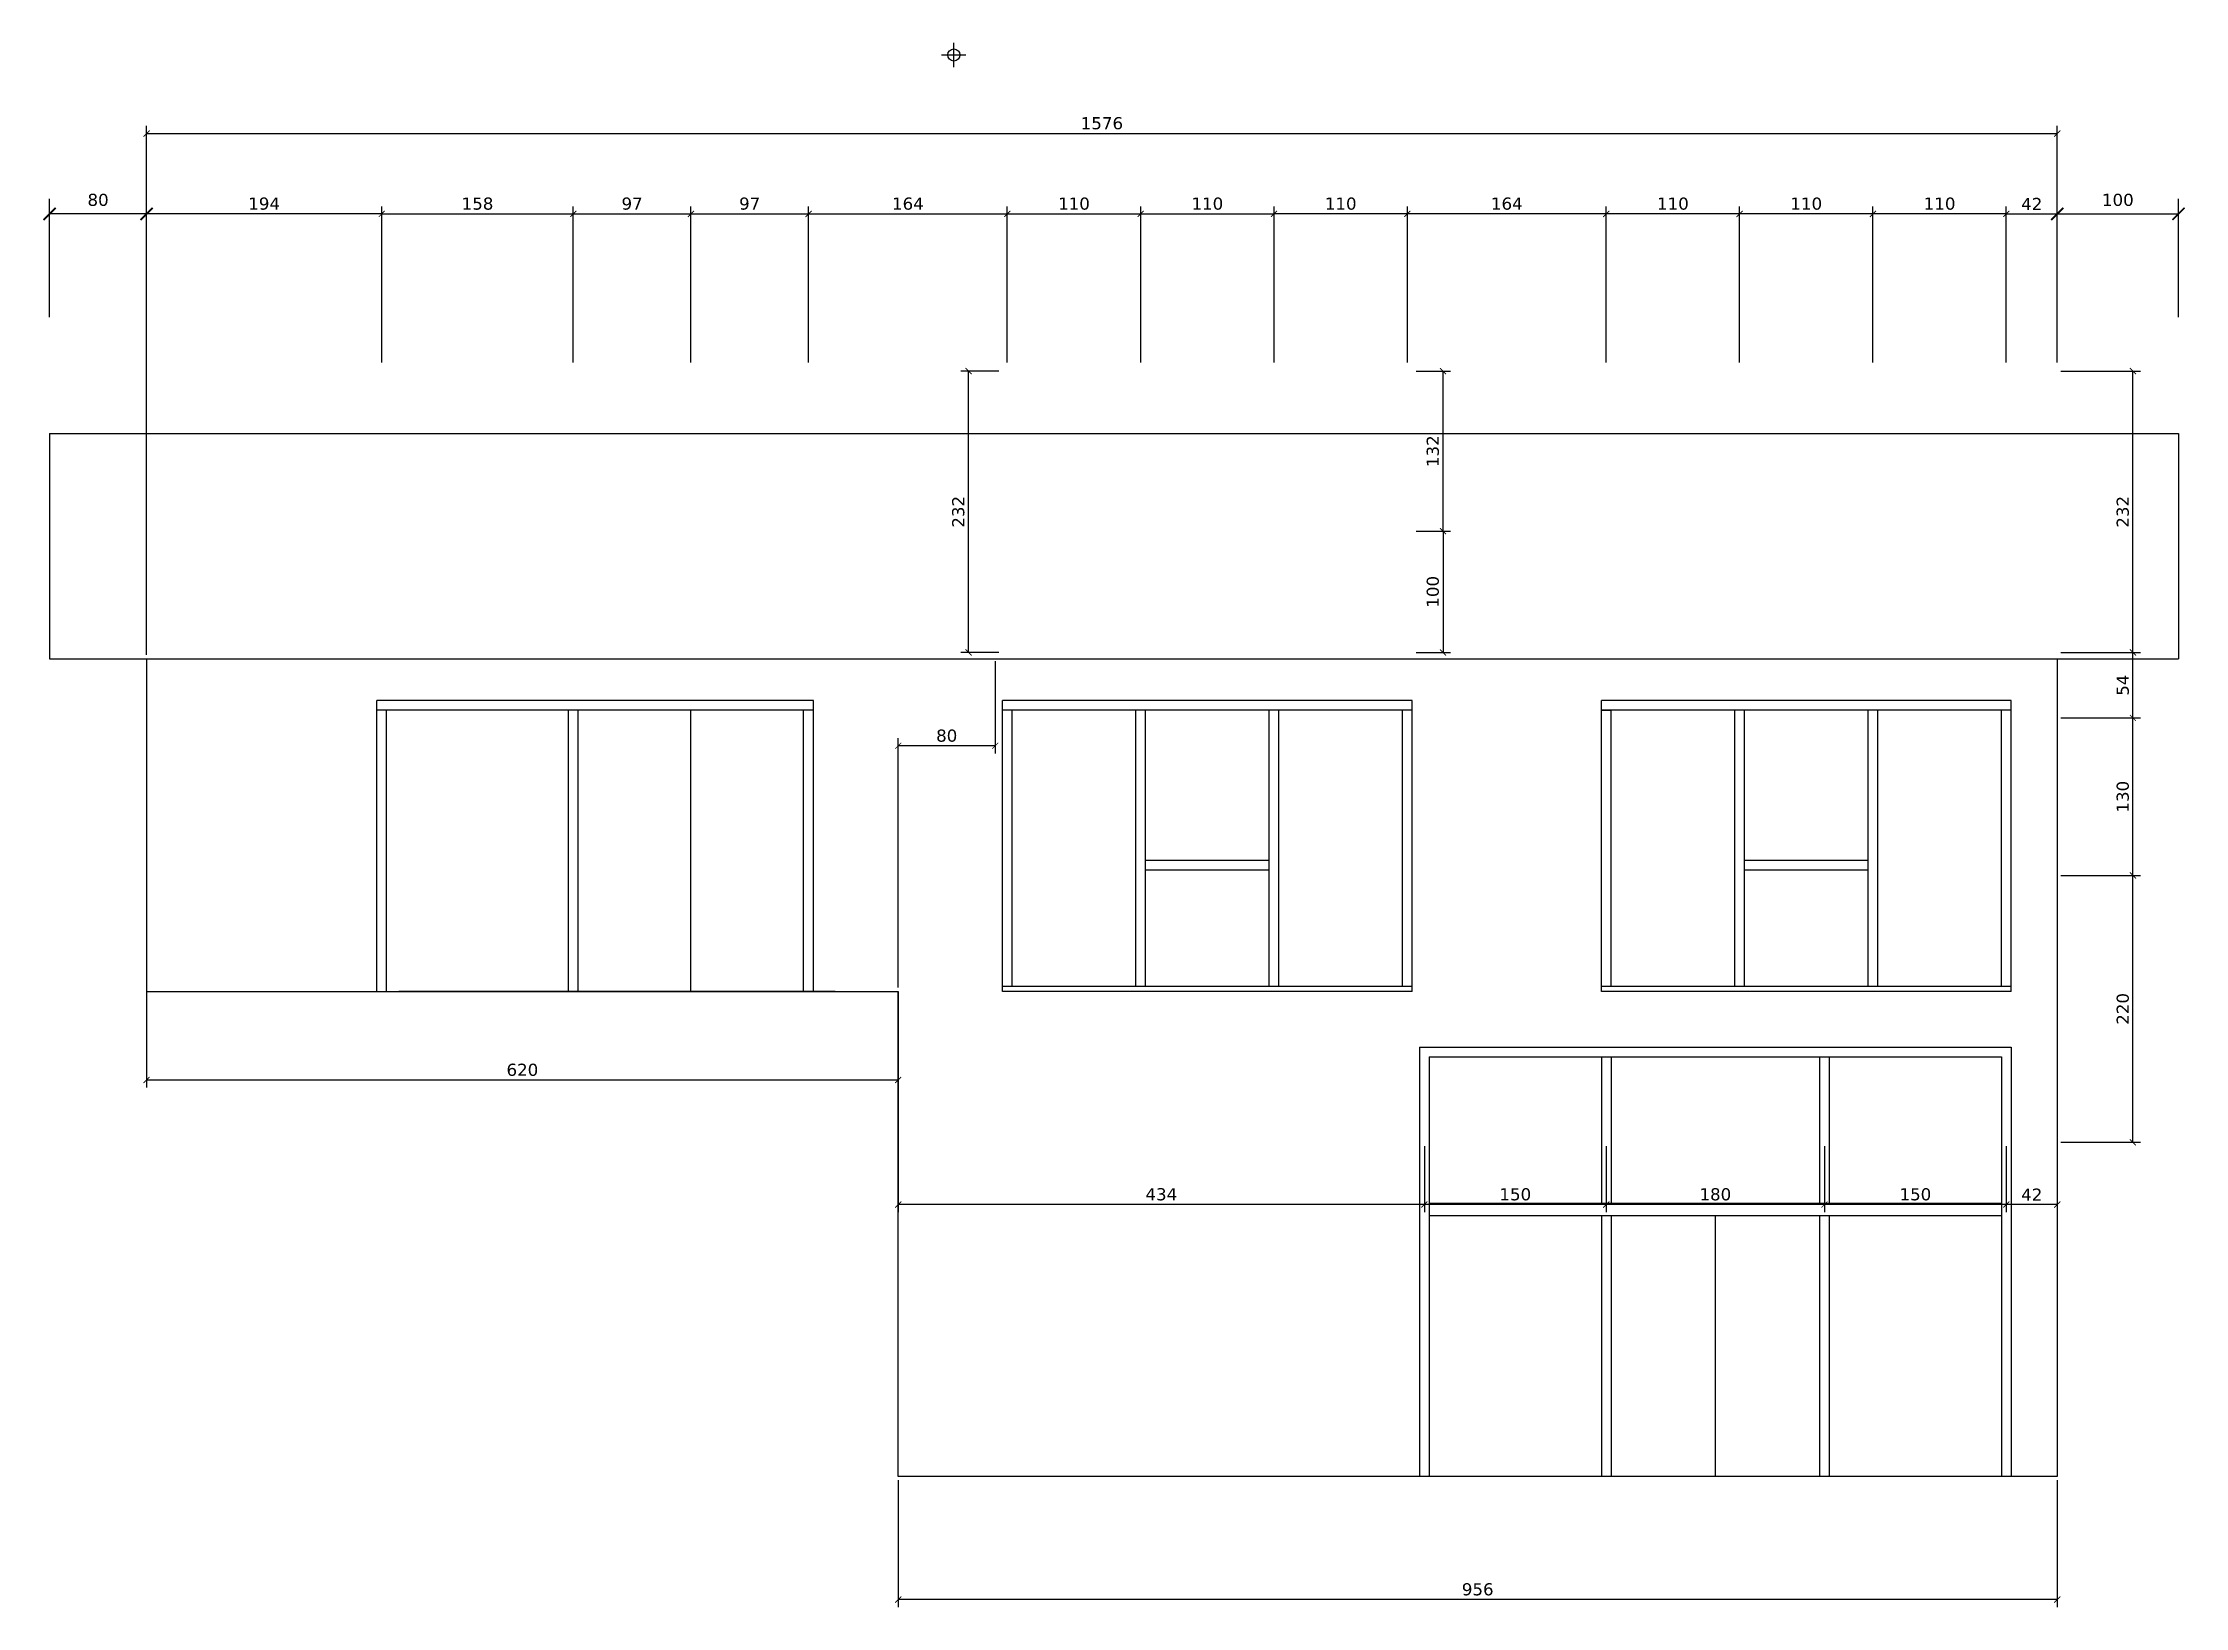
# Model space of a CAD drawing. Header units: centimetres. Extents: x -262314 to 1497847, y -126598 to 219599.
# Drawn here: x 255338 to 273008, y 72211 to 85113 of the extents above; entities that cross this region are included whole.
import ezdxf

# ---------------------------------------------------------------- set-up
doc = ezdxf.new("R2010")
doc.units = ezdxf.units.CM
doc.header["$PDMODE"] = 34
doc.header["$PDSIZE"] = 100
doc.layers.add('canalisations', color=1, linetype='Continuous', true_color=0xff0000)
for name, color, linetype in [('Dimensions', 6, 'Continuous'), ('Menuiseries', 60, 'Continuous'), ('Plan de masse ou contour exterieur', 30, 'Continuous'), ('Portes', 3, 'Continuous')]:
    doc.layers.add(name, color=color, linetype=linetype)
doc.styles.add('Seb', font='Verdana.ttf')
doc.dimstyles.new('d', dxfattribs={"dimtxt": 1, "dimasz": 1, "dimexe": 1.25, "dimexo": 0.625, "dimtad": 1, "dimdec": 1, "dimlfac": 0.1, "dimtxsty": 'Seb', "dimblk": 'ARCHTICK', "dimblk1": 'ARCHTICK', "dimblk2": 'ARCHTICK', "dimcen": 2.5, "dimclrd": 256, "dimclre": 256, "dimadec": 0, "dimazin": 0, "dimtfac": 1, "dimtdec": 1, "dimtmove": 0, "dimatfit": 3, "dimldrblk": 'ARCHTICK', "dimfxl": 1, "dimlwd": -1, "dimlwe": -1, "dimarcsym": 0})

# ---------------------------------------------------------------- blocks, each defined once
blk = doc.blocks.new('_ArchTick')
at = {"color": 0, "linetype": 'ByBlock', "const_width": 0.15}
blk.add_lwpolyline([(-0.5, -0.5), (0.5, 0.5)], dxfattribs=at)
blk = doc.blocks.new('*D231')
at = {"layer": 'Defpoints', "color": 0}
for p in [(262393, 73289), (271953, 73289), (262393, 72273)]:
    blk.add_point(p, dxfattribs=at)
at = {"layer": 'Dimensions'}
for p, q in [((262393, 73258), (262393, 72211)), ((271953, 73258), (271953, 72211)), ((271953, 72273), (262393, 72273))]:
    blk.add_line(p, q, dxfattribs=at)
at = {"layer": 'Dimensions', "xscale": 50, "yscale": 50, "zscale": 50, "rotation": 180}
blk.add_blockref('_ArchTick', (262393, 72273), dxfattribs=at)
at = {"layer": 'Dimensions', "xscale": 50, "yscale": 50, "zscale": 50}
blk.add_blockref('_ArchTick', (271953, 72273), dxfattribs=at)
at = {"layer": 'Dimensions', "color": 0, "insert": (267173, 72357), "char_height": 100, "attachment_point": 5, "style": 'Seb'}
blk.add_mtext('956', dxfattribs=at)
blk = doc.blocks.new('*D232')
at = {"layer": 'Defpoints', "color": 0}
for p in [(256193, 80045), (262393, 77289), (256193, 76558)]:
    blk.add_point(p, dxfattribs=at)
at = {"layer": 'Dimensions'}
for p, q in [((256193, 80014), (256193, 76496)), ((262393, 77258), (262393, 76496)), ((262393, 76558), (256193, 76558))]:
    blk.add_line(p, q, dxfattribs=at)
at = {"layer": 'Dimensions', "xscale": 50, "yscale": 50, "zscale": 50, "rotation": 180}
blk.add_blockref('_ArchTick', (256193, 76558), dxfattribs=at)
at = {"layer": 'Dimensions', "xscale": 50, "yscale": 50, "zscale": 50}
blk.add_blockref('_ArchTick', (262393, 76558), dxfattribs=at)
at = {"layer": 'Dimensions', "color": 0, "insert": (259293, 76642), "char_height": 100, "attachment_point": 5, "style": 'Seb'}
blk.add_mtext('620', dxfattribs=at)
blk = doc.blocks.new('*D233')
at = {"layer": 'Defpoints', "color": 0}
for p in [(263193, 80045), (262393, 79315), (262393, 77289)]:
    blk.add_point(p, dxfattribs=at)
at = {"layer": 'Dimensions'}
for p, q in [((263193, 80014), (263193, 79252)), ((262393, 77320), (262393, 79377)), ((263193, 79315), (262393, 79315))]:
    blk.add_line(p, q, dxfattribs=at)
at = {"layer": 'Dimensions', "xscale": 50, "yscale": 50, "zscale": 50, "rotation": 180}
blk.add_blockref('_ArchTick', (262393, 79315), dxfattribs=at)
at = {"layer": 'Dimensions', "xscale": 50, "yscale": 50, "zscale": 50}
blk.add_blockref('_ArchTick', (263193, 79315), dxfattribs=at)
at = {"layer": 'Dimensions', "color": 0, "insert": (262793, 79398), "char_height": 100, "attachment_point": 5, "style": 'Seb'}
blk.add_mtext('80', dxfattribs=at)
blk = doc.blocks.new('*D234')
at = {"layer": 'Defpoints', "color": 0}
for p in [(256193, 83702), (256193, 82445), (258133, 82445)]:
    blk.add_point(p, dxfattribs=at)
at = {"layer": 'Dimensions'}
for p, q in [((256193, 82477), (256193, 83764)), ((258133, 82477), (258133, 83764)), ((258133, 83702), (256193, 83702))]:
    blk.add_line(p, q, dxfattribs=at)
at = {"layer": 'Dimensions', "xscale": 50, "yscale": 50, "zscale": 50, "rotation": 180}
blk.add_blockref('_ArchTick', (256193, 83702), dxfattribs=at)
at = {"layer": 'Dimensions', "xscale": 50, "yscale": 50, "zscale": 50}
blk.add_blockref('_ArchTick', (258133, 83702), dxfattribs=at)
at = {"layer": 'Dimensions', "color": 0, "insert": (257163, 83786), "char_height": 100, "attachment_point": 5, "style": 'Seb'}
blk.add_mtext('194', dxfattribs=at)
blk = doc.blocks.new('*D235')
at = {"layer": 'Defpoints', "color": 0}
for p in [(259713, 83702), (258133, 82445), (259713, 82445)]:
    blk.add_point(p, dxfattribs=at)
at = {"layer": 'Dimensions'}
for p, q in [((258133, 82477), (258133, 83764)), ((259713, 82477), (259713, 83764)), ((258133, 83702), (259713, 83702))]:
    blk.add_line(p, q, dxfattribs=at)
at = {"layer": 'Dimensions', "xscale": 50, "yscale": 50, "zscale": 50, "rotation": 180}
blk.add_blockref('_ArchTick', (258133, 83702), dxfattribs=at)
at = {"layer": 'Dimensions', "xscale": 50, "yscale": 50, "zscale": 50}
blk.add_blockref('_ArchTick', (259713, 83702), dxfattribs=at)
at = {"layer": 'Dimensions', "color": 0, "insert": (258923, 83786), "char_height": 100, "attachment_point": 5, "style": 'Seb'}
blk.add_mtext('158', dxfattribs=at)
blk = doc.blocks.new('*D236')
at = {"layer": 'Defpoints', "color": 0}
for p in [(260683, 83702), (259713, 82445), (260683, 82445)]:
    blk.add_point(p, dxfattribs=at)
at = {"layer": 'Dimensions'}
for p, q in [((259713, 82477), (259713, 83764)), ((260683, 82477), (260683, 83764)), ((259713, 83702), (260683, 83702))]:
    blk.add_line(p, q, dxfattribs=at)
at = {"layer": 'Dimensions', "xscale": 50, "yscale": 50, "zscale": 50, "rotation": 180}
blk.add_blockref('_ArchTick', (259713, 83702), dxfattribs=at)
at = {"layer": 'Dimensions', "xscale": 50, "yscale": 50, "zscale": 50}
blk.add_blockref('_ArchTick', (260683, 83702), dxfattribs=at)
at = {"layer": 'Dimensions', "color": 0, "insert": (260198, 83786), "char_height": 100, "attachment_point": 5, "style": 'Seb'}
blk.add_mtext('97', dxfattribs=at)
blk = doc.blocks.new('*D237')
at = {"layer": 'Defpoints', "color": 0}
for p in [(261653, 83702), (260683, 82445), (261653, 82445)]:
    blk.add_point(p, dxfattribs=at)
at = {"layer": 'Dimensions'}
for p, q in [((260683, 82477), (260683, 83764)), ((261653, 82477), (261653, 83764)), ((260683, 83702), (261653, 83702))]:
    blk.add_line(p, q, dxfattribs=at)
at = {"layer": 'Dimensions', "xscale": 50, "yscale": 50, "zscale": 50, "rotation": 180}
blk.add_blockref('_ArchTick', (260683, 83702), dxfattribs=at)
at = {"layer": 'Dimensions', "xscale": 50, "yscale": 50, "zscale": 50}
blk.add_blockref('_ArchTick', (261653, 83702), dxfattribs=at)
at = {"layer": 'Dimensions', "color": 0, "insert": (261168, 83786), "char_height": 100, "attachment_point": 5, "style": 'Seb'}
blk.add_mtext('97', dxfattribs=at)
blk = doc.blocks.new('*D238')
at = {"layer": 'Defpoints', "color": 0}
for p in [(263293, 83702), (261653, 82445), (263293, 82445)]:
    blk.add_point(p, dxfattribs=at)
at = {"layer": 'Dimensions'}
for p, q in [((261653, 82477), (261653, 83764)), ((263293, 82477), (263293, 83764)), ((261653, 83702), (263293, 83702))]:
    blk.add_line(p, q, dxfattribs=at)
at = {"layer": 'Dimensions', "xscale": 50, "yscale": 50, "zscale": 50, "rotation": 180}
blk.add_blockref('_ArchTick', (261653, 83702), dxfattribs=at)
at = {"layer": 'Dimensions', "xscale": 50, "yscale": 50, "zscale": 50}
blk.add_blockref('_ArchTick', (263293, 83702), dxfattribs=at)
at = {"layer": 'Dimensions', "color": 0, "insert": (262473, 83786), "char_height": 100, "attachment_point": 5, "style": 'Seb'}
blk.add_mtext('164', dxfattribs=at)
blk = doc.blocks.new('*D239')
at = {"layer": 'Defpoints', "color": 0}
for p in [(264393, 83702), (263293, 82445), (264393, 82445)]:
    blk.add_point(p, dxfattribs=at)
at = {"layer": 'Dimensions'}
for p, q in [((263293, 82477), (263293, 83764)), ((264393, 82477), (264393, 83764)), ((263293, 83702), (264393, 83702))]:
    blk.add_line(p, q, dxfattribs=at)
at = {"layer": 'Dimensions', "xscale": 50, "yscale": 50, "zscale": 50, "rotation": 180}
blk.add_blockref('_ArchTick', (263293, 83702), dxfattribs=at)
at = {"layer": 'Dimensions', "xscale": 50, "yscale": 50, "zscale": 50}
blk.add_blockref('_ArchTick', (264393, 83702), dxfattribs=at)
at = {"layer": 'Dimensions', "color": 0, "insert": (263843, 83786), "char_height": 100, "attachment_point": 5, "style": 'Seb'}
blk.add_mtext('110', dxfattribs=at)
blk = doc.blocks.new('*D240')
at = {"layer": 'Defpoints', "color": 0}
for p in [(265493, 83702), (264393, 82445), (265493, 82445)]:
    blk.add_point(p, dxfattribs=at)
at = {"layer": 'Dimensions'}
for p, q in [((264393, 82477), (264393, 83764)), ((265493, 82477), (265493, 83764)), ((264393, 83702), (265493, 83702))]:
    blk.add_line(p, q, dxfattribs=at)
at = {"layer": 'Dimensions', "xscale": 50, "yscale": 50, "zscale": 50, "rotation": 180}
blk.add_blockref('_ArchTick', (264393, 83702), dxfattribs=at)
at = {"layer": 'Dimensions', "xscale": 50, "yscale": 50, "zscale": 50}
blk.add_blockref('_ArchTick', (265493, 83702), dxfattribs=at)
at = {"layer": 'Dimensions', "color": 0, "insert": (264943, 83786), "char_height": 100, "attachment_point": 5, "style": 'Seb'}
blk.add_mtext('110', dxfattribs=at)
blk = doc.blocks.new('*D241')
at = {"layer": 'Defpoints', "color": 0}
for p in [(265493, 83702), (265493, 82445), (266593, 82445)]:
    blk.add_point(p, dxfattribs=at)
at = {"layer": 'Dimensions'}
for p, q in [((265493, 82477), (265493, 83764)), ((266593, 82477), (266593, 83764)), ((266593, 83702), (265493, 83702))]:
    blk.add_line(p, q, dxfattribs=at)
at = {"layer": 'Dimensions', "xscale": 50, "yscale": 50, "zscale": 50, "rotation": 180}
blk.add_blockref('_ArchTick', (265493, 83702), dxfattribs=at)
at = {"layer": 'Dimensions', "xscale": 50, "yscale": 50, "zscale": 50}
blk.add_blockref('_ArchTick', (266593, 83702), dxfattribs=at)
at = {"layer": 'Dimensions', "color": 0, "insert": (266043, 83786), "char_height": 100, "attachment_point": 5, "style": 'Seb'}
blk.add_mtext('110', dxfattribs=at)
blk = doc.blocks.new('*D242')
at = {"layer": 'Defpoints', "color": 0}
for p in [(266593, 83702), (266593, 82445), (268233, 82445)]:
    blk.add_point(p, dxfattribs=at)
at = {"layer": 'Dimensions'}
for p, q in [((266593, 82477), (266593, 83764)), ((268233, 82477), (268233, 83764)), ((268233, 83702), (266593, 83702))]:
    blk.add_line(p, q, dxfattribs=at)
at = {"layer": 'Dimensions', "xscale": 50, "yscale": 50, "zscale": 50, "rotation": 180}
blk.add_blockref('_ArchTick', (266593, 83702), dxfattribs=at)
at = {"layer": 'Dimensions', "xscale": 50, "yscale": 50, "zscale": 50}
blk.add_blockref('_ArchTick', (268233, 83702), dxfattribs=at)
at = {"layer": 'Dimensions', "color": 0, "insert": (267413, 83786), "char_height": 100, "attachment_point": 5, "style": 'Seb'}
blk.add_mtext('164', dxfattribs=at)
blk = doc.blocks.new('*D243')
at = {"layer": 'Defpoints', "color": 0}
for p in [(268233, 83702), (268233, 82445), (269333, 82445)]:
    blk.add_point(p, dxfattribs=at)
at = {"layer": 'Dimensions'}
for p, q in [((268233, 82477), (268233, 83764)), ((269333, 82477), (269333, 83764)), ((269333, 83702), (268233, 83702))]:
    blk.add_line(p, q, dxfattribs=at)
at = {"layer": 'Dimensions', "xscale": 50, "yscale": 50, "zscale": 50, "rotation": 180}
blk.add_blockref('_ArchTick', (268233, 83702), dxfattribs=at)
at = {"layer": 'Dimensions', "xscale": 50, "yscale": 50, "zscale": 50}
blk.add_blockref('_ArchTick', (269333, 83702), dxfattribs=at)
at = {"layer": 'Dimensions', "color": 0, "insert": (268783, 83786), "char_height": 100, "attachment_point": 5, "style": 'Seb'}
blk.add_mtext('110', dxfattribs=at)
blk = doc.blocks.new('*D244')
at = {"layer": 'Defpoints', "color": 0}
for p in [(269333, 83702), (269333, 82445), (270433, 82445)]:
    blk.add_point(p, dxfattribs=at)
at = {"layer": 'Dimensions'}
for p, q in [((269333, 82477), (269333, 83764)), ((270433, 82477), (270433, 83764)), ((270433, 83702), (269333, 83702))]:
    blk.add_line(p, q, dxfattribs=at)
at = {"layer": 'Dimensions', "xscale": 50, "yscale": 50, "zscale": 50, "rotation": 180}
blk.add_blockref('_ArchTick', (269333, 83702), dxfattribs=at)
at = {"layer": 'Dimensions', "xscale": 50, "yscale": 50, "zscale": 50}
blk.add_blockref('_ArchTick', (270433, 83702), dxfattribs=at)
at = {"layer": 'Dimensions', "color": 0, "insert": (269883, 83786), "char_height": 100, "attachment_point": 5, "style": 'Seb'}
blk.add_mtext('110', dxfattribs=at)
blk = doc.blocks.new('*D245')
at = {"layer": 'Defpoints', "color": 0}
for p in [(270433, 83702), (270433, 82445), (271533, 82445)]:
    blk.add_point(p, dxfattribs=at)
at = {"layer": 'Dimensions'}
for p, q in [((270433, 82477), (270433, 83764)), ((271533, 82477), (271533, 83764)), ((271533, 83702), (270433, 83702))]:
    blk.add_line(p, q, dxfattribs=at)
at = {"layer": 'Dimensions', "xscale": 50, "yscale": 50, "zscale": 50, "rotation": 180}
blk.add_blockref('_ArchTick', (270433, 83702), dxfattribs=at)
at = {"layer": 'Dimensions', "xscale": 50, "yscale": 50, "zscale": 50}
blk.add_blockref('_ArchTick', (271533, 83702), dxfattribs=at)
at = {"layer": 'Dimensions', "color": 0, "insert": (270983, 83786), "char_height": 100, "attachment_point": 5, "style": 'Seb'}
blk.add_mtext('110', dxfattribs=at)
blk = doc.blocks.new('*D246')
at = {"layer": 'Defpoints', "color": 0}
for p in [(271953, 83702), (271533, 82445), (271953, 82445)]:
    blk.add_point(p, dxfattribs=at)
at = {"layer": 'Dimensions'}
for p, q in [((271533, 82477), (271533, 83764)), ((271953, 82477), (271953, 83764)), ((271533, 83702), (271953, 83702))]:
    blk.add_line(p, q, dxfattribs=at)
at = {"layer": 'Dimensions', "xscale": 50, "yscale": 50, "zscale": 50, "rotation": 180}
blk.add_blockref('_ArchTick', (271533, 83702), dxfattribs=at)
at = {"layer": 'Dimensions', "xscale": 50, "yscale": 50, "zscale": 50}
blk.add_blockref('_ArchTick', (271953, 83702), dxfattribs=at)
at = {"layer": 'Dimensions', "color": 0, "insert": (271743, 83784), "char_height": 100, "attachment_point": 5, "style": 'Seb'}
blk.add_mtext('42', dxfattribs=at)
blk = doc.blocks.new('*D247')
at = {"layer": 'Defpoints', "color": 0}
for p in [(262393, 76045), (266733, 76045), (262393, 75531)]:
    blk.add_point(p, dxfattribs=at)
at = {"layer": 'Dimensions'}
for p, q in [((262393, 76014), (262393, 75468)), ((266733, 76014), (266733, 75468)), ((266733, 75531), (262393, 75531))]:
    blk.add_line(p, q, dxfattribs=at)
at = {"layer": 'Dimensions', "xscale": 50, "yscale": 50, "zscale": 50, "rotation": 180}
blk.add_blockref('_ArchTick', (262393, 75531), dxfattribs=at)
at = {"layer": 'Dimensions', "xscale": 50, "yscale": 50, "zscale": 50}
blk.add_blockref('_ArchTick', (266733, 75531), dxfattribs=at)
at = {"layer": 'Dimensions', "color": 0, "insert": (264563, 75615), "char_height": 100, "attachment_point": 5, "style": 'Seb'}
blk.add_mtext('434', dxfattribs=at)
blk = doc.blocks.new('*D248')
at = {"layer": 'Defpoints', "color": 0}
for p in [(266733, 76045), (268233, 76045), (266733, 75531)]:
    blk.add_point(p, dxfattribs=at)
at = {"layer": 'Dimensions'}
for p, q in [((266733, 76014), (266733, 75468)), ((268233, 76014), (268233, 75468)), ((268233, 75531), (266733, 75531))]:
    blk.add_line(p, q, dxfattribs=at)
at = {"layer": 'Dimensions', "xscale": 50, "yscale": 50, "zscale": 50, "rotation": 180}
blk.add_blockref('_ArchTick', (266733, 75531), dxfattribs=at)
at = {"layer": 'Dimensions', "xscale": 50, "yscale": 50, "zscale": 50}
blk.add_blockref('_ArchTick', (268233, 75531), dxfattribs=at)
at = {"layer": 'Dimensions', "color": 0, "insert": (267483, 75615), "char_height": 100, "attachment_point": 5, "style": 'Seb'}
blk.add_mtext('150', dxfattribs=at)
blk = doc.blocks.new('*D249')
at = {"layer": 'Defpoints', "color": 0}
for p in [(268233, 76045), (270033, 76045), (268233, 75531)]:
    blk.add_point(p, dxfattribs=at)
at = {"layer": 'Dimensions'}
for p, q in [((268233, 76014), (268233, 75468)), ((270033, 76014), (270033, 75468)), ((270033, 75531), (268233, 75531))]:
    blk.add_line(p, q, dxfattribs=at)
at = {"layer": 'Dimensions', "xscale": 50, "yscale": 50, "zscale": 50, "rotation": 180}
blk.add_blockref('_ArchTick', (268233, 75531), dxfattribs=at)
at = {"layer": 'Dimensions', "xscale": 50, "yscale": 50, "zscale": 50}
blk.add_blockref('_ArchTick', (270033, 75531), dxfattribs=at)
at = {"layer": 'Dimensions', "color": 0, "insert": (269133, 75615), "char_height": 100, "attachment_point": 5, "style": 'Seb'}
blk.add_mtext('180', dxfattribs=at)
blk = doc.blocks.new('*D250')
at = {"layer": 'Defpoints', "color": 0}
for p in [(270033, 76045), (271533, 76045), (270033, 75531)]:
    blk.add_point(p, dxfattribs=at)
at = {"layer": 'Dimensions'}
for p, q in [((270033, 76014), (270033, 75468)), ((271533, 76014), (271533, 75468)), ((271533, 75531), (270033, 75531))]:
    blk.add_line(p, q, dxfattribs=at)
at = {"layer": 'Dimensions', "xscale": 50, "yscale": 50, "zscale": 50, "rotation": 180}
blk.add_blockref('_ArchTick', (270033, 75531), dxfattribs=at)
at = {"layer": 'Dimensions', "xscale": 50, "yscale": 50, "zscale": 50}
blk.add_blockref('_ArchTick', (271533, 75531), dxfattribs=at)
at = {"layer": 'Dimensions', "color": 0, "insert": (270783, 75615), "char_height": 100, "attachment_point": 5, "style": 'Seb'}
blk.add_mtext('150', dxfattribs=at)
blk = doc.blocks.new('*D251')
at = {"layer": 'Defpoints', "color": 0}
for p in [(271533, 76045), (271953, 76045), (271533, 75531)]:
    blk.add_point(p, dxfattribs=at)
at = {"layer": 'Dimensions'}
for p, q in [((271533, 76014), (271533, 75468)), ((271953, 76014), (271953, 75468)), ((271953, 75531), (271533, 75531))]:
    blk.add_line(p, q, dxfattribs=at)
at = {"layer": 'Dimensions', "xscale": 50, "yscale": 50, "zscale": 50, "rotation": 180}
blk.add_blockref('_ArchTick', (271533, 75531), dxfattribs=at)
at = {"layer": 'Dimensions', "xscale": 50, "yscale": 50, "zscale": 50}
blk.add_blockref('_ArchTick', (271953, 75531), dxfattribs=at)
at = {"layer": 'Dimensions', "color": 0, "insert": (271743, 75613), "char_height": 100, "attachment_point": 5, "style": 'Seb'}
blk.add_mtext('42', dxfattribs=at)
blk = doc.blocks.new('*D252')
at = {"layer": 'Defpoints', "color": 0}
for p in [(271953, 78245), (272577, 78245), (271953, 76045)]:
    blk.add_point(p, dxfattribs=at)
at = {"layer": 'Dimensions'}
for p, q in [((271984, 78245), (272640, 78245)), ((272577, 76045), (272577, 78245)), ((271984, 76045), (272640, 76045))]:
    blk.add_line(p, q, dxfattribs=at)
at = {"layer": 'Dimensions', "xscale": 50, "yscale": 50, "zscale": 50}
for p, rotation in [((272577, 78245), 90), ((272577, 76045), 270)]:
    blk.add_blockref('_ArchTick', p, dxfattribs=dict(at, rotation=rotation))
at = {"layer": 'Dimensions', "color": 0, "insert": (272494, 77145), "char_height": 100, "attachment_point": 5, "rotation": 90, "style": 'Seb'}
blk.add_mtext('220', dxfattribs=at)
blk = doc.blocks.new('*D253')
at = {"layer": 'Defpoints', "color": 0}
for p in [(271953, 79545), (272577, 79545), (271953, 78245)]:
    blk.add_point(p, dxfattribs=at)
at = {"layer": 'Dimensions'}
for p, q in [((271984, 79545), (272640, 79545)), ((272577, 78245), (272577, 79545)), ((271984, 78245), (272640, 78245))]:
    blk.add_line(p, q, dxfattribs=at)
at = {"layer": 'Dimensions', "xscale": 50, "yscale": 50, "zscale": 50}
for p, rotation in [((272577, 79545), 90), ((272577, 78245), 270)]:
    blk.add_blockref('_ArchTick', p, dxfattribs=dict(at, rotation=rotation))
at = {"layer": 'Dimensions', "color": 0, "insert": (272494, 78895), "char_height": 100, "attachment_point": 5, "rotation": 90, "style": 'Seb'}
blk.add_mtext('130', dxfattribs=at)
blk = doc.blocks.new('*D254')
at = {"layer": 'Defpoints', "color": 0}
for p in [(271953, 80085), (272577, 80085), (271953, 79545)]:
    blk.add_point(p, dxfattribs=at)
at = {"layer": 'Dimensions'}
for p, q in [((271984, 80085), (272640, 80085)), ((272577, 79545), (272577, 80085)), ((271984, 79545), (272640, 79545))]:
    blk.add_line(p, q, dxfattribs=at)
at = {"layer": 'Dimensions', "xscale": 50, "yscale": 50, "zscale": 50}
for p, rotation in [((272577, 80085), 90), ((272577, 79545), 270)]:
    blk.add_blockref('_ArchTick', p, dxfattribs=dict(at, rotation=rotation))
at = {"layer": 'Dimensions', "color": 0, "insert": (272494, 79815), "char_height": 100, "attachment_point": 5, "rotation": 90, "style": 'Seb'}
blk.add_mtext('54', dxfattribs=at)
blk = doc.blocks.new('*D255')
at = {"layer": 'Defpoints', "color": 0}
for p in [(271953, 82405), (272577, 82405), (271953, 80085)]:
    blk.add_point(p, dxfattribs=at)
at = {"layer": 'Dimensions'}
for p, q in [((271984, 82405), (272640, 82405)), ((272577, 80085), (272577, 82405)), ((271984, 80085), (272640, 80085))]:
    blk.add_line(p, q, dxfattribs=at)
at = {"layer": 'Dimensions', "xscale": 50, "yscale": 50, "zscale": 50}
for p, rotation in [((272577, 82405), 90), ((272577, 80085), 270)]:
    blk.add_blockref('_ArchTick', p, dxfattribs=dict(at, rotation=rotation))
at = {"layer": 'Dimensions', "color": 0, "insert": (272494, 81245), "char_height": 100, "attachment_point": 5, "rotation": 90, "style": 'Seb'}
blk.add_mtext('232', dxfattribs=at)
blk = doc.blocks.new('*D256')
at = {"layer": 'Defpoints', "color": 0}
for p in [(266633, 81085), (266633, 80085), (266887, 80085)]:
    blk.add_point(p, dxfattribs=at)
at = {"layer": 'Dimensions'}
for p, q in [((266664, 81085), (266949, 81085)), ((266887, 81085), (266887, 80085)), ((266664, 80085), (266949, 80085))]:
    blk.add_line(p, q, dxfattribs=at)
at = {"layer": 'Dimensions', "xscale": 50, "yscale": 50, "zscale": 50}
for p, rotation in [((266887, 81085), 90), ((266887, 80085), 270)]:
    blk.add_blockref('_ArchTick', p, dxfattribs=dict(at, rotation=rotation))
at = {"layer": 'Dimensions', "color": 0, "insert": (266803, 80585), "char_height": 100, "attachment_point": 5, "rotation": 90, "style": 'Seb'}
blk.add_mtext('100', dxfattribs=at)
blk = doc.blocks.new('*D257')
at = {"layer": 'Defpoints', "color": 0}
for p in [(266633, 82405), (266887, 82405), (266633, 81085)]:
    blk.add_point(p, dxfattribs=at)
at = {"layer": 'Dimensions'}
for p, q in [((266664, 82405), (266949, 82405)), ((266887, 81085), (266887, 82405)), ((266664, 81085), (266949, 81085))]:
    blk.add_line(p, q, dxfattribs=at)
at = {"layer": 'Dimensions', "xscale": 50, "yscale": 50, "zscale": 50}
for p, rotation in [((266887, 82405), 90), ((266887, 81085), 270)]:
    blk.add_blockref('_ArchTick', p, dxfattribs=dict(at, rotation=rotation))
at = {"layer": 'Dimensions', "color": 0, "insert": (266803, 81745), "char_height": 100, "attachment_point": 5, "rotation": 90, "style": 'Seb'}
blk.add_mtext('132', dxfattribs=at)
blk = doc.blocks.new('*D258')
at = {"layer": 'Defpoints', "color": 0}
for p in [(262973, 82405), (263253, 82405), (263253, 80085)]:
    blk.add_point(p, dxfattribs=at)
at = {"layer": 'Dimensions'}
for p, q in [((263222, 82405), (262910, 82405)), ((262973, 80085), (262973, 82405)), ((263222, 80085), (262910, 80085))]:
    blk.add_line(p, q, dxfattribs=at)
at = {"layer": 'Dimensions', "xscale": 50, "yscale": 50, "zscale": 50}
for p, rotation in [((262973, 82405), 90), ((262973, 80085), 270)]:
    blk.add_blockref('_ArchTick', p, dxfattribs=dict(at, rotation=rotation))
at = {"layer": 'Dimensions', "color": 0, "insert": (262889, 81245), "char_height": 100, "attachment_point": 5, "rotation": 90, "style": 'Seb'}
blk.add_mtext('232', dxfattribs=at)
blk = doc.blocks.new('*D259')
at = {"layer": 'Defpoints', "color": 0}
for p in [(271953, 84365), (271953, 82789), (256193, 80032)]:
    blk.add_point(p, dxfattribs=at)
at = {"layer": 'Dimensions'}
for p, q in [((256193, 80064), (256193, 84428)), ((256193, 84365), (271953, 84365)), ((271953, 82820), (271953, 84428))]:
    blk.add_line(p, q, dxfattribs=at)
at = {"layer": 'Dimensions', "xscale": 50, "yscale": 50, "zscale": 50, "rotation": 180}
blk.add_blockref('_ArchTick', (256193, 84365), dxfattribs=at)
at = {"layer": 'Dimensions', "xscale": 50, "yscale": 50, "zscale": 50}
blk.add_blockref('_ArchTick', (271953, 84365), dxfattribs=at)
at = {"layer": 'Dimensions', "color": 0, "insert": (264073, 84449), "char_height": 100, "attachment_point": 5, "style": 'Seb'}
blk.add_mtext('1576', dxfattribs=at)
blk = doc.blocks.new('*D260')
at = {"layer": 'Defpoints', "color": 0, "transparency": 16777216}
for p in [(272953, 83702), (271953, 82789), (272953, 82789)]:
    blk.add_point(p, dxfattribs=at)
at = {"layer": 'Dimensions', "transparency": 16777216}
for p, q in [((271953, 82851), (271953, 83827)), ((272953, 82851), (272953, 83827)), ((271953, 83702), (272953, 83702))]:
    blk.add_line(p, q, dxfattribs=at)
at = {"layer": 'Dimensions', "transparency": 16777216, "xscale": 100, "yscale": 100, "zscale": 100, "rotation": 180}
blk.add_blockref('_ArchTick', (271953, 83702), dxfattribs=at)
at = {"layer": 'Dimensions', "transparency": 16777216, "xscale": 100, "yscale": 100, "zscale": 100}
blk.add_blockref('_ArchTick', (272953, 83702), dxfattribs=at)
at = {"layer": 'Dimensions', "color": 0, "transparency": 16777216, "insert": (272453, 83817), "char_height": 100, "attachment_point": 5, "style": 'Seb'}
blk.add_mtext('100', dxfattribs=at)
blk = doc.blocks.new('*D261')
at = {"layer": 'Defpoints', "color": 0, "transparency": 16777216}
for p in [(255393, 83702), (255393, 82789), (256193, 82789)]:
    blk.add_point(p, dxfattribs=at)
at = {"layer": 'Dimensions', "transparency": 16777216}
for p, q in [((255393, 82851), (255393, 83827)), ((256193, 82851), (256193, 83827)), ((256193, 83702), (255393, 83702))]:
    blk.add_line(p, q, dxfattribs=at)
at = {"layer": 'Dimensions', "transparency": 16777216, "xscale": 100, "yscale": 100, "zscale": 100, "rotation": 180}
blk.add_blockref('_ArchTick', (255393, 83702), dxfattribs=at)
at = {"layer": 'Dimensions', "transparency": 16777216, "xscale": 100, "yscale": 100, "zscale": 100}
blk.add_blockref('_ArchTick', (256193, 83702), dxfattribs=at)
at = {"layer": 'Dimensions', "color": 0, "transparency": 16777216, "insert": (255793, 83817), "char_height": 100, "attachment_point": 5, "style": 'Seb'}
blk.add_mtext('80', dxfattribs=at)

msp = doc.modelspace()

# ---------------------------------------------------------------- linework, layer by layer
at = {"layer": 'canalisations'}
msp.add_point((262851.36, 85012.76), dxfattribs=at)
at = {"layer": 'Menuiseries'}
for p, q in [((266692.9, 76828.82), (266692.9, 73288.82)), ((266692.9, 76828.82), (271572.9, 76828.82)), ((266772.9, 76748.82), (266772.9, 73288.82)), ((266772.9, 76748.82), (266772.9, 73288.82)), ((266772.9, 76748.82), (266772.9, 73288.82)), ((266772.9, 76748.82), (271492.9, 76748.82)), ((268192.9, 76748.82), (268192.9, 75538.82)), ((268272.9, 76748.82), (268272.9, 75538.82)), ((269992.9, 76748.82), (269992.9, 75538.82)), ((270072.9, 76748.82), (270072.9, 75538.82)), ((271492.9, 76748.82), (271492.9, 73288.82)), ((271572.9, 76828.82), (271572.9, 73288.82)), ((271492.9, 75538.82), (266772.9, 75538.82)), ((271492.9, 75438.82), (266772.9, 75438.82)), ((268192.9, 75438.82), (268192.9, 73288.82)), ((268272.9, 75438.82), (268272.9, 73288.82)), ((269132.9, 75438.82), (269132.9, 73288.82)), ((270292.9, 75438.82), (269892.9, 75438.82)), ((269992.9, 75438.82), (269992.9, 73288.82)), ((270072.9, 75438.82), (270072.9, 73288.82))]:
    msp.add_line(p, q, dxfattribs=at)
at = {"layer": 'Plan de masse ou contour exterieur'}
for p, q in [((255392.9, 81890.24), (272952.9, 81890.24)), ((255392.9, 81890.24), (255392.9, 80032.3)), ((272952.9, 81890.24), (272952.9, 80032.3)), ((255392.9, 80032.3), (272952.9, 80032.3)), ((256192.9, 80032.3), (256192.9, 77288.82)), ((271952.9, 80032.3), (271952.9, 73288.82)), ((256192.9, 77288.82), (262392.9, 77288.82)), ((262392.9, 77288.82), (262392.9, 75788.82)), ((262392.9, 73288.82), (262392.9, 77288.82)), ((271952.9, 73288.82), (262392.9, 73288.82))]:
    msp.add_line(p, q, dxfattribs=at)
at = {"layer": 'Portes'}
for p, q in [((261692.9, 79688.82), (258092.9, 79688.82)), ((258092.9, 77288.82), (258092.9, 79688.82)), ((261692.9, 79608.82), (258092.9, 79608.82)), ((258172.9, 77288.82), (258172.9, 79608.82)), ((259672.9, 77288.82), (259672.9, 79608.82)), ((259752.9, 77288.82), (259752.9, 79608.82)), ((260682.9, 77288.82), (260682.9, 79608.82)), ((261612.9, 77288.82), (261612.9, 79608.82)), ((261692.9, 77288.82), (261692.9, 79688.82)), ((266632.9, 79688.82), (263252.9, 79688.82)), ((263252.9, 77288.82), (263252.9, 79688.82)), ((266632.9, 79608.82), (263252.9, 79608.82)), ((263332.9, 77328.82), (263332.9, 79608.82)), ((264352.9, 77328.82), (264352.9, 79608.82)), ((264432.9, 77328.82), (264432.9, 79608.82)), ((265452.9, 77328.82), (265452.9, 79608.82)), ((265532.9, 77328.82), (265532.9, 79608.82)), ((266552.9, 77328.82), (266552.9, 79608.82)), ((266632.9, 77288.82), (266632.9, 79688.82)), ((271572.9, 79688.82), (268192.9, 79688.82)), ((268192.9, 77288.82), (268192.9, 79688.82)), ((271572.9, 79608.82), (268192.9, 79608.82)), ((268192.9, 79608.82), (268272.9, 79608.82)), ((268272.9, 77328.82), (268272.9, 79608.82)), ((269292.9, 77328.82), (269292.9, 79608.82)), ((269372.9, 77328.82), (269372.9, 79608.82)), ((270392.9, 77328.82), (270392.9, 79608.82)), ((270472.9, 77328.82), (270472.9, 79608.82)), ((271492.9, 77328.82), (271492.9, 79608.82)), ((271572.9, 77288.82), (271572.9, 79688.82)), ((265452.9, 78368.82), (264432.9, 78368.82)), ((265452.9, 78288.82), (264432.9, 78288.82)), ((270392.9, 78368.82), (269372.9, 78368.82)), ((270392.9, 78288.82), (269372.9, 78288.82)), ((261872.9, 77288.82), (258272.9, 77288.82)), ((266632.9, 77328.82), (263252.9, 77328.82)), ((266632.9, 77288.82), (263252.9, 77288.82)), ((271572.9, 77328.82), (268192.9, 77328.82)), ((271572.9, 77288.82), (268192.9, 77288.82))]:
    msp.add_line(p, q, dxfattribs=at)

# ---------------------------------------------------------------- dimensions: what is measured, and where the dimension line sits
at = {"layer": 'Dimensions'}
for base, p1, p2, picture, middle in [((271952.9, 84365.03), (256192.9, 80032.3), (271952.9, 82788.84), '*D259', (264072.9, 84448.66)), ((256192.9, 83701.98), (258132.9, 82445.36), (256192.9, 82445.36), '*D234', (257162.9, 83785.62)), ((259712.9, 83701.98), (258132.9, 82445.36), (259712.9, 82445.36), '*D235', (258922.9, 83785.62)), ((260682.9, 83701.98), (259712.9, 82445.36), (260682.9, 82445.36), '*D236', (260197.9, 83785.62)), ((261652.9, 83701.98), (260682.9, 82445.36), (261652.9, 82445.36), '*D237', (261167.9, 83785.62)), ((263292.9, 83701.98), (261652.9, 82445.36), (263292.9, 82445.36), '*D238', (262472.9, 83785.62)), ((264392.9, 83701.98), (263292.9, 82445.36), (264392.9, 82445.36), '*D239', (263842.9, 83785.62)), ((265492.9, 83701.98), (264392.9, 82445.36), (265492.9, 82445.36), '*D240', (264942.9, 83785.62)), ((265492.9, 83701.98), (266592.9, 82445.36), (265492.9, 82445.36), '*D241', (266042.9, 83785.62)), ((266592.9, 83701.98), (268232.9, 82445.36), (266592.9, 82445.36), '*D242', (267412.9, 83785.62)), ((268232.9, 83701.98), (269332.9, 82445.36), (268232.9, 82445.36), '*D243', (268782.9, 83785.62)), ((269332.9, 83701.98), (270432.9, 82445.36), (269332.9, 82445.36), '*D244', (269882.9, 83785.62)), ((270432.9, 83701.98), (271532.9, 82445.36), (270432.9, 82445.36), '*D245', (270982.9, 83785.62)), ((271952.9, 83701.98), (271532.9, 82445.36), (271952.9, 82445.36), '*D246', (271742.9, 83784.28)), ((256192.9, 76558.26), (262392.9, 77288.82), (256192.9, 80045.36), '*D232', (259292.9, 76641.9)), ((262392.9, 79314.8), (263192.9, 80045.36), (262392.9, 77288.82), '*D233', (262792.9, 79398.44)), ((262392.9, 75530.97), (266732.9, 76045.36), (262392.9, 76045.36), '*D247', (264562.9, 75614.6)), ((266732.9, 75530.97), (268232.9, 76045.36), (266732.9, 76045.36), '*D248', (267482.9, 75614.6)), ((268232.9, 75530.97), (270032.9, 76045.36), (268232.9, 76045.36), '*D249', (269132.9, 75614.6)), ((270032.9, 75530.97), (271532.9, 76045.36), (270032.9, 76045.36), '*D250', (270782.9, 75614.6)), ((271532.9, 75530.97), (271952.9, 76045.36), (271532.9, 76045.36), '*D251', (271742.9, 75613.26)), ((262392.9, 72273.04), (271952.9, 73288.82), (262392.9, 73288.82), '*D231', (267172.9, 72356.68))]:
    dim = msp.add_linear_dim(base=base, p1=p1, p2=p2, dimstyle='d', override={"dimtxt": 2}, dxfattribs=at)
    dim.commit()
    dim.dimension.update_dxf_attribs({"geometry": picture, "text_midpoint": middle})
for base, p1, p2, picture, middle in [((255392.9, 83701.98), (256192.9, 82788.84), (255392.9, 82788.84), '*D261', (255792.9, 83816.87)), ((272952.9, 83701.98), (271952.9, 82788.84), (272952.9, 82788.84), '*D260', (272452.9, 83816.87))]:
    dim = msp.add_linear_dim(base=base, p1=p1, p2=p2, dimstyle='d', dxfattribs=at)
    dim.commit()
    dim.dimension.update_dxf_attribs({"geometry": picture, "text_midpoint": middle})
for base, p1, p2, picture, middle in [((262972.75, 82405.36), (263252.9, 80085.36), (263252.9, 82405.36), '*D258', (262889.12, 81245.36)), ((266886.73, 82405.36), (266632.9, 81085.36), (266632.9, 82405.36), '*D257', (266803.1, 81745.36)), ((272577.3, 82405.36), (271952.9, 80085.36), (271952.9, 82405.36), '*D255', (272493.67, 81245.36)), ((266886.73, 80085.36), (266632.9, 81085.36), (266632.9, 80085.36), '*D256', (266803.1, 80585.36)), ((272577.3, 80085.36), (271952.9, 79545.36), (271952.9, 80085.36), '*D254', (272493.67, 79815.36)), ((272577.3, 79545.36), (271952.9, 78245.36), (271952.9, 79545.36), '*D253', (272493.67, 78895.36)), ((272577.3, 78245.36), (271952.9, 76045.36), (271952.9, 78245.36), '*D252', (272493.67, 77145.36))]:
    dim = msp.add_linear_dim(base=base, p1=p1, p2=p2, angle=90, dimstyle='d', override={"dimtxt": 2}, dxfattribs=at)
    dim.commit()
    dim.dimension.update_dxf_attribs({"geometry": picture, "text_midpoint": middle})

doc.saveas('drawing.dxf')
